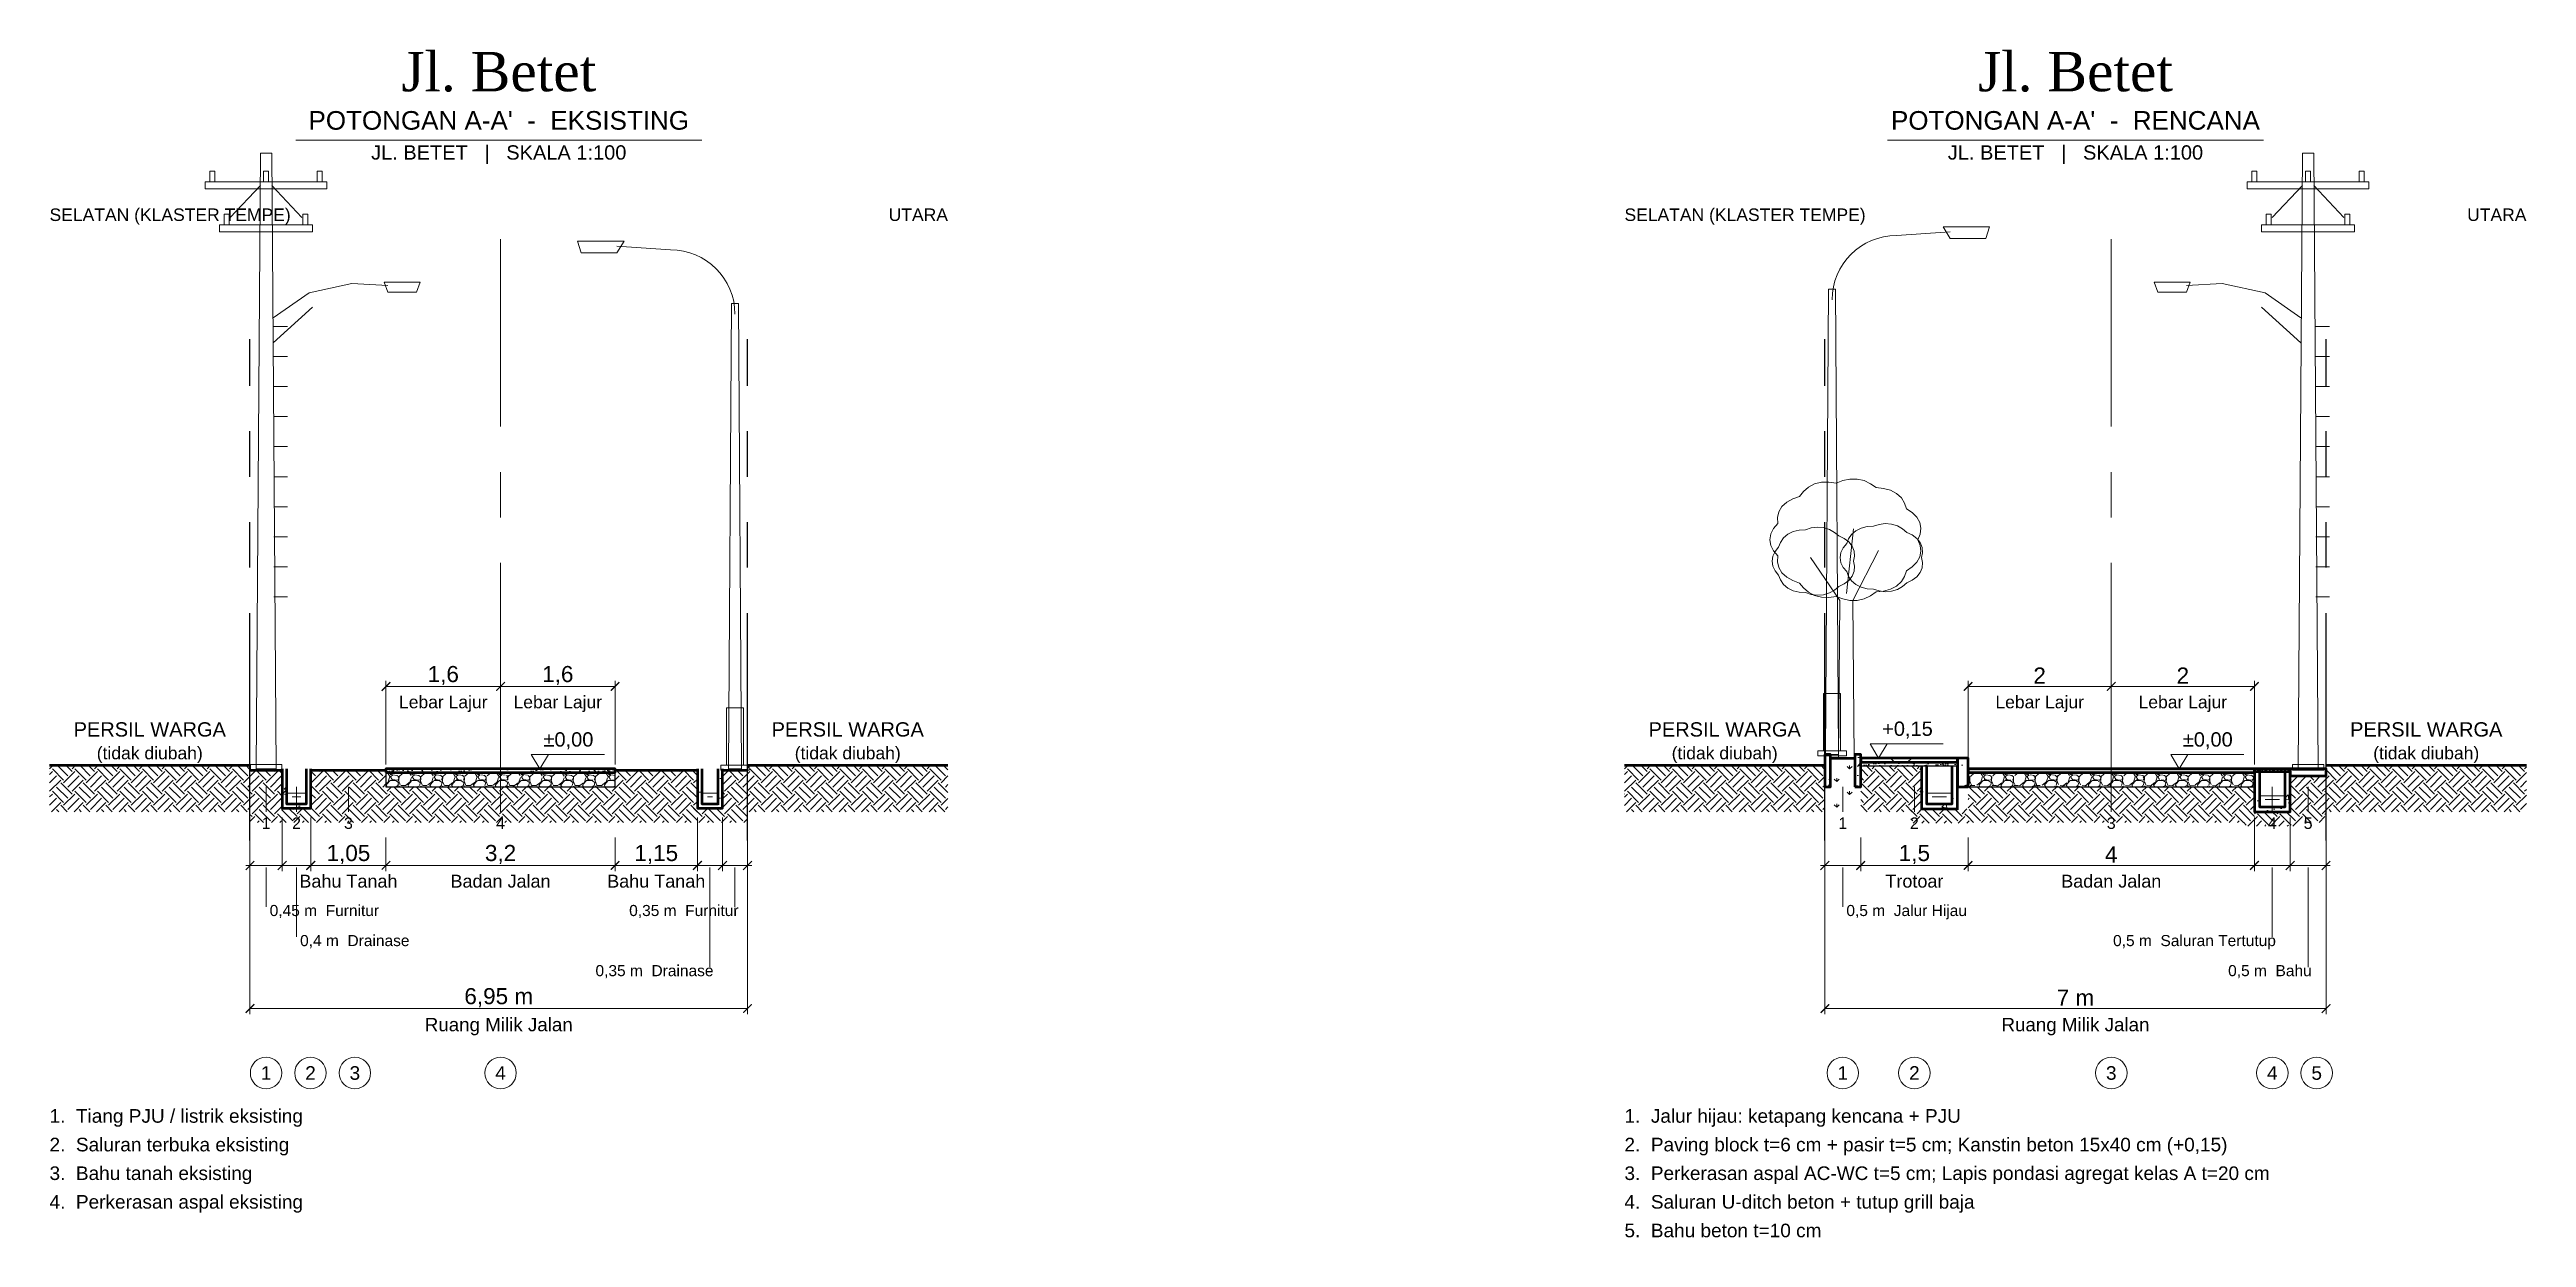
# Model space of a CAD drawing. Header units: metres. Extents: x 0 to 124, y -129 to 10.
# Drawn here: x 0 to 34.6, y -6.55 to 10.05 of the extents above; entities that cross this region are included whole.
import ezdxf
from ezdxf.enums import TextEntityAlignment as Align

# ---------------------------------------------------------------- set-up
doc = ezdxf.new("R2010")
doc.units = ezdxf.units.M
doc.linetypes.add('CENTER', pattern=[5.08, 3.175, -0.635, 0.635, -0.635])
doc.linetypes.add('PHANTOM', pattern=[6.35, 3.175, -0.635, 0.635, -0.635, 0.635, -0.635])
for name, color, linetype, lineweight in [('D32_PNP_AIR', 5, 'Continuous', 13), ('D32_PNP_ARSIR', 8, 'Continuous', 9), ('D32_PNP_ARSIR_TANAH', 33, 'Continuous', 9), ('D32_PNP_AS', 1, 'CENTER', 13), ('D32_PNP_BATAS_RMJ', 1, 'PHANTOM', 25), ('D32_PNP_DIMENSI', 7, 'Continuous', 13), ('D32_PNP_KONSTRUKSI', 7, 'Continuous', 25), ('D32_PNP_POTONGAN', 7, 'Continuous', 50), ('D32_PNP_TAMPAK', 8, 'Continuous', 18), ('D32_PNP_TEKS', 7, 'Continuous', 18), ('D32_PNP_VEGETASI', 94, 'Continuous', 18)]:
    doc.layers.add(name, color=color, linetype=linetype, lineweight=lineweight)
doc.styles.add('D32_ARIAL', font='arial.ttf')
doc.styles.add('D32_TIMES', font='times.ttf')
doc.dimstyles.new('D32_1-100', dxfattribs={"dimtxt": 0.225, "dimasz": 0.12, "dimexe": 0.08, "dimexo": 0.06, "dimgap": 0.04, "dimtad": 1, "dimtxsty": 'D32_ARIAL', "dimblk": 'ARCHTICK', "dimblk1": 'ARCHTICK', "dimblk2": 'ARCHTICK', "dimcen": 2.5, "dimclrd": 7, "dimclre": 7, "dimclrt": 7, "dimazin": 3, "dimtfac": 1, "dimtmove": 2, "dimatfit": 3, "dimlwd": 13, "dimlwe": 13})

msp = doc.modelspace()

# ---------------------------------------------------------------- texts
at = {"layer": 'D32_PNP_TEKS'}
for s, height, style, p in [('Jl. Betet', 0.55, 'D32_TIMES', (6.275, 9.3)), ('Jl. Betet', 0.55, 'D32_TIMES', (28.3, 9.3)), ("POTONGAN A-A'  -  EKSISTING", 0.26, 'D32_ARIAL', (6.275, 8.85)), ("POTONGAN A-A'  -  RENCANA", 0.26, 'D32_ARIAL', (28.3, 8.85)), ('JL. BETET   |   SKALA 1:100', 0.2, 'D32_ARIAL', (6.275, 8.45)), ('JL. BETET   |   SKALA 1:100', 0.2, 'D32_ARIAL', (28.3, 8.45))]:
    msp.add_text(s, height=height, dxfattribs=dict(at, style=style)).set_placement(p, align=Align.BOTTOM_CENTER)
at = {"layer": 'D32_PNP_TEKS', "style": 'D32_ARIAL'}
for s, height, p in [('SELATAN (KLASTER TEMPE)', 0.175, (0, 7.6)), ('SELATAN (KLASTER TEMPE)', 0.175, (22, 7.6)), ('±0,00', 0.2, (6.9, 0.25)), ('+0,15', 0.2, (25.6, 0.4)), ('±0,00', 0.2, (29.8, 0.25))]:
    msp.add_text(s, height=height, dxfattribs=at).set_placement(p, align=Align.BOTTOM_LEFT)
for p in [(12.55, 7.6), (34.6, 7.6)]:
    msp.add_text('UTARA', height=0.175, dxfattribs=at).set_placement(p, align=Align.BOTTOM_RIGHT)
for s, height, p in [('Lebar Lajur', 0.175, (5.5, 1.02)), ('Lebar Lajur', 0.175, (7.1, 1.02)), ('Lebar Lajur', 0.175, (27.8, 1.02)), ('Lebar Lajur', 0.175, (29.8, 1.02)), ('1', 0.16, (3.025, -0.68)), ('2', 0.16, (3.45, -0.68)), ('3', 0.16, (4.175, -0.68)), ('4', 0.16, (6.3, -0.68)), ('1', 0.16, (25.05, -0.68)), ('2', 0.16, (26.05, -0.68)), ('3', 0.16, (28.8, -0.68)), ('4', 0.16, (31.05, -0.68)), ('5', 0.16, (31.55, -0.68)), ('Bahu Tanah', 0.18, (4.175, -1.48)), ('Badan Jalan', 0.18, (6.3, -1.48)), ('Bahu Tanah', 0.18, (8.475, -1.48)), ('Trotoar', 0.18, (26.05, -1.48)), ('Badan Jalan', 0.18, (28.8, -1.48)), ('Ruang Milik Jalan', 0.1875, (6.275, -3.48)), ('Ruang Milik Jalan', 0.1875, (28.3, -3.48))]:
    msp.add_text(s, height=height, dxfattribs=at).set_placement(p, align=Align.TOP_CENTER)
for s, height, p in [('PERSIL WARGA', 0.2, (1.4, 0.55)), ('PERSIL WARGA', 0.2, (11.15, 0.55)), ('PERSIL WARGA', 0.2, (23.4, 0.55)), ('PERSIL WARGA', 0.2, (33.2, 0.55)), ('(tidak diubah)', 0.175, (1.4, 0.22)), ('(tidak diubah)', 0.175, (11.15, 0.22)), ('(tidak diubah)', 0.175, (23.4, 0.22)), ('(tidak diubah)', 0.175, (33.2, 0.22)), ('1', 0.19, (3.025, -4.25)), ('2', 0.19, (3.645, -4.25)), ('3', 0.19, (4.265, -4.25)), ('4', 0.19, (6.3, -4.25)), ('1', 0.19, (25.05, -4.25)), ('2', 0.19, (26.05, -4.25)), ('3', 0.19, (28.8, -4.25)), ('4', 0.19, (31.05, -4.25)), ('5', 0.19, (31.67, -4.25))]:
    msp.add_text(s, height=height, dxfattribs=at).set_placement(p, align=Align.MIDDLE_CENTER)
for s, height, p in [('0,45 m  Furnitur', 0.155, (3.075, -1.98)), ('0,5 m  Jalur Hijau', 0.155, (25.1, -1.98)), ('0,4 m  Drainase', 0.155, (3.5, -2.4)), ('1.  Tiang PJU / listrik eksisting', 0.19, (0, -4.85)), ('1.  Jalur hijau: ketapang kencana + PJU', 0.19, (22, -4.85)), ('2.  Saluran terbuka eksisting', 0.19, (0, -5.25)), ('2.  Paving block t=6 cm + pasir t=5 cm; Kanstin beton 15x40 cm (+0,15)', 0.19, (22, -5.25)), ('3.  Bahu tanah eksisting', 0.19, (0, -5.65)), ('3.  Perkerasan aspal AC-WC t=5 cm; Lapis pondasi agregat kelas A t=20 cm', 0.19, (22, -5.65)), ('4.  Perkerasan aspal eksisting', 0.19, (0, -6.05)), ('4.  Saluran U-ditch beton + tutup grill baja', 0.19, (22, -6.05)), ('5.  Bahu beton t=10 cm', 0.19, (22, -6.45))]:
    msp.add_text(s, height=height, dxfattribs=at).set_placement(p, align=Align.MIDDLE_LEFT)
for s, p in [('0,35 m  Furnitur', (9.625, -1.98)), ('0,5 m  Saluran Tertutup', (31.1, -2.4)), ('0,35 m  Drainase', (9.275, -2.82)), ('0,5 m  Bahu', (31.6, -2.82))]:
    msp.add_text(s, height=0.155, dxfattribs=at).set_placement(p, align=Align.MIDDLE_RIGHT)

# ---------------------------------------------------------------- blocks, each defined once
blk = doc.blocks.new('_ARCHTICK')
at = {"color": 0, "linetype": 'BYBLOCK', "const_width": 0.15}
blk.add_lwpolyline([(-0.5, -0.5), (0.5, 0.5)], dxfattribs=at)

# ---------------------------------------------------------------- dimensions: what is measured, and where the dimension line sits
at = {"layer": 'D32_PNP_DIMENSI'}
for base, p1, p2 in [((4.7, 1.15), (4.7, 0), (6.3, 0)), ((6.3, 1.15), (6.3, 0), (7.9, 0)), ((26.8, 1.15), (26.8, 0), (28.8, 0)), ((28.8, 1.15), (28.8, 0), (30.8, 0)), ((3.65, -1.35), (3.65, -0.9), (4.7, -0.9)), ((4.7, -1.35), (4.7, -0.9), (7.9, -0.9)), ((7.9, -1.35), (7.9, -0.9), (9.05, -0.9)), ((25.3, -1.35), (25.3, -0.9), (26.8, -0.9)), ((26.8, -1.35), (26.8, -0.9), (30.8, -0.9))]:
    msp.add_linear_dim(base=base, p1=p1, p2=p2, dimstyle='D32_1-100', dxfattribs=at).render()
for base, p1, p2 in [((2.8, -3.35), (2.8, -0.9), (9.75, -0.9)), ((24.8, -3.35), (24.8, -0.9), (31.8, -0.9))]:
    msp.add_linear_dim(base=base, p1=p1, p2=p2, text='<> m', dimstyle='D32_1-100', dxfattribs=at).render()

# ---------------------------------------------------------------- hatches: boundary and pattern name
at = {"layer": 'D32_PNP_ARSIR'}
h = msp.add_hatch(dxfattribs=at)
h.set_pattern_fill('AR-CONC', scale=0.003)
h.paths.add_polyline_path([(3.25, -0.55), (3.31, -0.55), (3.31, 0), (3.25, 0)])
h = msp.add_hatch(dxfattribs=at)
h.set_pattern_fill('AR-CONC', scale=0.003)
h.paths.add_polyline_path([(3.59, -0.55), (3.65, -0.55), (3.65, 0), (3.59, 0)])
h = msp.add_hatch(dxfattribs=at)
h.set_pattern_fill('AR-SAND', scale=0.002)
h.paths.add_polyline_path([(4.7, -0.05), (7.9, -0.05), (7.9, 0), (4.7, 0)])
h = msp.add_hatch(dxfattribs=at)
h.set_pattern_fill('AR-CONC', scale=0.003)
h.paths.add_polyline_path([(9.05, -0.55), (9.11, -0.55), (9.11, 0), (9.05, 0)])
h = msp.add_hatch(dxfattribs=at)
h.set_pattern_fill('AR-CONC', scale=0.003)
h.paths.add_polyline_path([(9.34, -0.55), (9.4, -0.55), (9.4, 0), (9.34, 0)])
h = msp.add_hatch(dxfattribs=at)
h.set_pattern_fill('AR-CONC', scale=0.003)
h.paths.add_polyline_path([(24.8, -0.25), (24.88, -0.25), (24.88, 0.2), (24.8, 0.2)])
h = msp.add_hatch(dxfattribs=at)
h.set_pattern_fill('AR-CONC', scale=0.003)
h.paths.add_polyline_path([(25.22, -0.25), (25.3, -0.25), (25.3, 0.2), (25.22, 0.2)])
h = msp.add_hatch(dxfattribs=at)
h.set_pattern_fill('AR-HBONE', scale=0.006)
h.paths.add_polyline_path([(25.3, 0.09), (26.65, 0.09), (26.65, 0.15), (25.3, 0.15)])
h = msp.add_hatch(dxfattribs=at)
h.set_pattern_fill('AR-SAND', scale=0.002)
h.paths.add_polyline_path([(25.3, 0.04), (26.65, 0.04), (26.65, 0.09), (25.3, 0.09)])
h = msp.add_hatch(dxfattribs=at)
h.set_pattern_fill('AR-CONC', scale=0.003)
h.paths.add_polyline_path([(26.15, -0.56), (26.22, -0.56), (26.22, 0.04), (26.15, 0.04)])
h = msp.add_hatch(dxfattribs=at)
h.set_pattern_fill('AR-CONC', scale=0.003)
h.paths.add_polyline_path([(26.58, -0.56), (26.65, -0.56), (26.65, 0.04), (26.58, 0.04)])
h = msp.add_hatch(dxfattribs=at)
h.set_pattern_fill('AR-CONC', scale=0.003)
h.paths.add_polyline_path([(26.65, -0.25), (26.8, -0.25), (26.8, 0.15), (26.65, 0.15)])
h = msp.add_hatch(dxfattribs=at)
h.set_pattern_fill('AR-SAND', scale=0.002)
h.paths.add_polyline_path([(26.8, -0.05), (30.8, -0.05), (30.8, 0), (26.8, 0)])
h = msp.add_hatch(dxfattribs=at)
h.set_pattern_fill('AR-CONC', scale=0.003)
h.paths.add_polyline_path([(30.8, -0.6), (30.87, -0.6), (30.87, 0), (30.8, 0)])
h = msp.add_hatch(dxfattribs=at)
h.set_pattern_fill('STEEL', scale=0.01)
h.paths.add_polyline_path([(30.8, -0.04), (31.3, -0.04), (31.3, 0), (30.8, 0)])
h = msp.add_hatch(dxfattribs=at)
h.set_pattern_fill('AR-CONC', scale=0.003)
h.paths.add_polyline_path([(31.23, -0.6), (31.3, -0.6), (31.3, 0), (31.23, 0)])
h = msp.add_hatch(dxfattribs=at)
h.set_pattern_fill('AR-CONC', scale=0.003)
h.paths.add_polyline_path([(31.3, -0.1), (31.8, -0.1), (31.8, 0), (31.3, 0)])
h = msp.add_hatch(dxfattribs=at)
h.set_pattern_fill('GRAVEL', scale=0.012)
h.paths.add_polyline_path([(4.7, -0.25), (7.9, -0.25), (7.9, -0.05), (4.7, -0.05)])
h = msp.add_hatch(dxfattribs=at)
h.set_pattern_fill('GRAVEL', scale=0.012)
h.paths.add_polyline_path([(26.8, -0.25), (30.8, -0.25), (30.8, -0.05), (26.8, -0.05)])
h = msp.add_hatch(dxfattribs=at)
h.set_pattern_fill('AR-CONC', scale=0.003)
h.paths.add_polyline_path([(3.31, -0.55), (3.59, -0.55), (3.59, -0.49), (3.31, -0.49)])
h = msp.add_hatch(dxfattribs=at)
h.set_pattern_fill('AR-CONC', scale=0.003)
h.paths.add_polyline_path([(9.11, -0.55), (9.34, -0.55), (9.34, -0.49), (9.11, -0.49)])
h = msp.add_hatch(dxfattribs=at)
h.set_pattern_fill('AR-CONC', scale=0.003)
h.paths.add_polyline_path([(26.22, -0.56), (26.58, -0.56), (26.58, -0.49), (26.22, -0.49)])
h = msp.add_hatch(dxfattribs=at)
h.set_pattern_fill('AR-CONC', scale=0.003)
h.paths.add_polyline_path([(30.87, -0.6), (31.23, -0.6), (31.23, -0.53), (30.87, -0.53)])
at = {"layer": 'D32_PNP_ARSIR_TANAH'}
h = msp.add_hatch(dxfattribs=at)
h.set_pattern_fill('EARTH', scale=0.035, angle=45)
h.paths.add_polyline_path([(0, -0.6), (2.8, -0.6), (2.8, 0.05), (0, 0.05)])
h = msp.add_hatch(dxfattribs=at)
h.set_pattern_fill('EARTH', scale=0.035, angle=45)
h.paths.add_polyline_path([(9.75, -0.6), (12.55, -0.6), (12.55, 0.05), (9.75, 0.05)])
h = msp.add_hatch(dxfattribs=at)
h.set_pattern_fill('EARTH', scale=0.035, angle=45)
h.paths.add_polyline_path([(22, -0.6), (24.8, -0.6), (24.8, 0.05), (22, 0.05)])
h = msp.add_hatch(dxfattribs=at)
h.set_pattern_fill('GRASS', scale=0.01)
h.paths.add_polyline_path([(24.88, -0.6), (25.22, -0.6), (25.22, 0.15), (24.88, 0.15)])
h = msp.add_hatch(dxfattribs=at)
h.set_pattern_fill('EARTH', scale=0.035, angle=45)
h.paths.add_polyline_path([(25.3, -0.6), (26.15, -0.6), (26.15, 0.04), (25.3, 0.04)])
h = msp.add_hatch(dxfattribs=at)
h.set_pattern_fill('EARTH', scale=0.035, angle=45)
h.paths.add_polyline_path([(31.8, -0.6), (34.6, -0.6), (34.6, 0.05), (31.8, 0.05)])
h = msp.add_hatch(dxfattribs=at)
h.set_pattern_fill('EARTH', scale=0.035, angle=45)
h.paths.add_polyline_path([(2.8, -0.75), (3.25, -0.75), (3.25, -0.02), (2.8, -0.02)])
h = msp.add_hatch(dxfattribs=at)
h.set_pattern_fill('EARTH', scale=0.035, angle=45)
h.paths.add_polyline_path([(3.65, -0.75), (4.7, -0.75), (4.7, -0.02), (3.65, -0.02)])
h = msp.add_hatch(dxfattribs=at)
h.set_pattern_fill('EARTH', scale=0.035, angle=45)
h.paths.add_polyline_path([(4.7, -0.75), (7.9, -0.75), (7.9, -0.25), (4.7, -0.25)])
h = msp.add_hatch(dxfattribs=at)
h.set_pattern_fill('EARTH', scale=0.035, angle=45)
h.paths.add_polyline_path([(7.9, -0.75), (9.05, -0.75), (9.05, -0.02), (7.9, -0.02)])
h = msp.add_hatch(dxfattribs=at)
h.set_pattern_fill('EARTH', scale=0.035, angle=45)
h.paths.add_polyline_path([(9.4, -0.75), (9.75, -0.75), (9.75, -0.02), (9.4, -0.02)])
h = msp.add_hatch(dxfattribs=at)
h.set_pattern_fill('EARTH', scale=0.035, angle=45)
h.paths.add_polyline_path([(26.8, -0.75), (30.8, -0.75), (30.8, -0.25), (26.8, -0.25)])
h = msp.add_hatch(dxfattribs=at)
h.set_pattern_fill('EARTH', scale=0.035, angle=45)
h.paths.add_polyline_path([(31.3, -0.75), (31.8, -0.75), (31.8, -0.1), (31.3, -0.1)])
h = msp.add_hatch(dxfattribs=at)
h.set_pattern_fill('EARTH', scale=0.035, angle=45)
h.paths.add_polyline_path([(3.1, -0.75), (3.8, -0.75), (3.8, -0.55), (3.1, -0.55)])
h = msp.add_hatch(dxfattribs=at)
h.set_pattern_fill('EARTH', scale=0.035, angle=45)
h.paths.add_polyline_path([(8.9, -0.75), (9.55, -0.75), (9.55, -0.55), (8.9, -0.55)])
h = msp.add_hatch(dxfattribs=at)
h.set_pattern_fill('EARTH', scale=0.035, angle=45)
h.paths.add_polyline_path([(26, -0.76), (26.8, -0.76), (26.8, -0.56), (26, -0.56)])
h = msp.add_hatch(dxfattribs=at)
h.set_pattern_fill('EARTH', scale=0.035, angle=45)
h.paths.add_polyline_path([(30.65, -0.8), (31.45, -0.8), (31.45, -0.6), (30.65, -0.6)])

# ---------------------------------------------------------------- linework, layer by layer
at = {"layer": 'D32_PNP_AIR'}
for points in [[(3.33, -0.34), (3.57, -0.34)], [(9.13, -0.34), (9.32, -0.34)], [(26.24, -0.34), (26.56, -0.34)], [(3.39, -0.39), (3.51, -0.39)], [(9.19, -0.39), (9.26, -0.39)], [(26.3, -0.39), (26.5, -0.39)], [(30.89, -0.38), (31.21, -0.38)], [(30.95, -0.43), (31.15, -0.43)]]:
    msp.add_lwpolyline(points, dxfattribs=at)
at = {"layer": 'D32_PNP_AS'}
for points in [[(6.3, -0.3), (6.3, 7.4)], [(28.8, -0.3), (28.8, 7.4)]]:
    msp.add_lwpolyline(points, dxfattribs=at)
at = {"layer": 'D32_PNP_BATAS_RMJ'}
for points in [[(2.8, -1), (2.8, 6)], [(9.75, -1), (9.75, 6)], [(24.8, -1), (24.8, 6)], [(31.8, -1), (31.8, 6)], [(2.8, -1), (2.8, 5)], [(9.75, -1), (9.75, 5)], [(24.8, -1), (24.8, 5)], [(31.8, -1), (31.8, 5)]]:
    msp.add_lwpolyline(points, dxfattribs=at)
at = {"layer": 'D32_PNP_DIMENSI'}
for points in [[(25.43, 0.35), (25.67, 0.35), (25.55, 0.15), (25.43, 0.35)], [(6.73, 0.2), (6.97, 0.2), (6.85, 0), (6.73, 0.2)], [(29.63, 0.2), (29.87, 0.2), (29.75, 0), (29.63, 0.2)]]:
    msp.add_lwpolyline(points, close=True, dxfattribs=at)
for points in [[(25.43, 0.35), (26.45, 0.35)], [(6.73, 0.2), (7.75, 0.2)], [(29.63, 0.2), (30.65, 0.2)], [(3.025, -0.25), (3.025, -0.6)], [(3.45, -0.25), (3.45, -0.6)], [(4.175, -0.25), (4.175, -0.6)], [(6.3, -0.25), (6.3, -0.6)], [(25.05, -0.25), (25.05, -0.6)], [(26.05, -0.25), (26.05, -0.6)], [(28.8, -0.25), (28.8, -0.6)], [(31.05, -0.25), (31.05, -0.6)], [(31.55, -0.25), (31.55, -0.6)], [(3.25, -0.68), (3.25, -1.43)], [(3.65, -0.68), (3.65, -1.43)], [(9.05, -0.68), (9.05, -1.43)], [(9.4, -0.68), (9.4, -1.43)], [(30.8, -0.68), (30.8, -1.43)], [(31.3, -0.68), (31.3, -1.43)], [(2.8, -0.96), (2.8, -1.43)], [(3.25, -0.96), (3.25, -1.43)], [(9.4, -0.96), (9.4, -1.43)], [(9.75, -0.96), (9.75, -1.43)], [(24.8, -0.96), (24.8, -1.43)], [(25.3, -0.96), (25.3, -1.43)], [(31.3, -0.96), (31.3, -1.43)], [(31.8, -0.96), (31.8, -1.43)], [(2.74, -1.41), (2.86, -1.29)], [(2.74, -1.35), (3.31, -1.35)], [(3.025, -1.38), (3.025, -1.93)], [(3.19, -1.41), (3.31, -1.29)], [(3.19, -1.41), (3.31, -1.29)], [(3.19, -1.35), (3.71, -1.35)], [(3.45, -1.38), (3.45, -2.35)], [(3.59, -1.41), (3.71, -1.29)], [(8.99, -1.41), (9.11, -1.29)], [(8.99, -1.35), (9.46, -1.35)], [(9.225, -1.38), (9.225, -2.77)], [(9.34, -1.41), (9.46, -1.29)], [(9.34, -1.41), (9.46, -1.29)], [(9.34, -1.35), (9.81, -1.35)], [(9.575, -1.38), (9.575, -1.93)], [(9.69, -1.41), (9.81, -1.29)], [(24.74, -1.41), (24.86, -1.29)], [(24.74, -1.35), (25.36, -1.35)], [(25.05, -1.38), (25.05, -1.93)], [(25.24, -1.41), (25.36, -1.29)], [(30.74, -1.41), (30.86, -1.29)], [(30.74, -1.35), (31.36, -1.35)], [(31.05, -1.38), (31.05, -2.35)], [(31.24, -1.41), (31.36, -1.29)], [(31.24, -1.41), (31.36, -1.29)], [(31.24, -1.35), (31.86, -1.35)], [(31.55, -1.38), (31.55, -2.77)], [(31.74, -1.41), (31.86, -1.29)]]:
    msp.add_lwpolyline(points, dxfattribs=at)
for centre in [(3.025, -4.25), (3.645, -4.25), (4.265, -4.25), (6.3, -4.25), (25.05, -4.25), (26.05, -4.25), (28.8, -4.25), (31.05, -4.25), (31.67, -4.25)]:
    msp.add_circle(centre, 0.22, dxfattribs=at)
at = {"layer": 'D32_PNP_KONSTRUKSI'}
for points in [[(25.3, 0.04), (26.65, 0.04), (26.65, 0.09), (25.3, 0.09)], [(4.7, -0.25), (7.9, -0.25), (7.9, -0.05), (4.7, -0.05)], [(26.8, -0.25), (30.8, -0.25), (30.8, -0.05), (26.8, -0.05)]]:
    msp.add_lwpolyline(points, close=True, dxfattribs=at)
at = {"layer": 'D32_PNP_POTONGAN'}
for points in [[(0, 0.05), (2.8, 0.05)], [(3.25, 0), (3.25, -0.55), (3.65, -0.55), (3.65, 0)], [(3.31, 0), (3.31, -0.49), (3.59, -0.49), (3.59, 0)], [(9.05, 0), (9.05, -0.55), (9.4, -0.55), (9.4, 0)], [(9.11, 0), (9.11, -0.49), (9.34, -0.49), (9.34, 0)], [(9.75, 0.05), (12.55, 0.05)], [(22, 0.05), (24.8, 0.05)], [(24.88, 0.15), (25.22, 0.15)], [(26.15, 0.04), (26.15, -0.56), (26.65, -0.56), (26.65, 0.04)], [(26.22, 0.04), (26.22, -0.49), (26.58, -0.49), (26.58, 0.04)], [(30.8, 0), (30.8, -0.6), (31.3, -0.6), (31.3, 0)], [(30.87, 0), (30.87, -0.53), (31.23, -0.53), (31.23, 0)], [(31.8, 0.05), (34.6, 0.05)], [(2.8, -0.02), (3.25, -0.02)], [(3.65, -0.02), (4.7, -0.02)], [(7.9, -0.02), (9.05, -0.02)], [(9.4, -0.02), (9.75, -0.02)]]:
    msp.add_lwpolyline(points, dxfattribs=at)
for points in [[(4.7, -0.05), (7.9, -0.05), (7.9, 0), (4.7, 0)], [(24.8, -0.25), (24.88, -0.25), (24.88, 0.2), (24.8, 0.2)], [(25.22, -0.25), (25.3, -0.25), (25.3, 0.2), (25.22, 0.2)], [(25.3, 0.09), (26.65, 0.09), (26.65, 0.15), (25.3, 0.15)], [(26.65, -0.25), (26.8, -0.25), (26.8, 0.15), (26.65, 0.15)], [(26.8, -0.05), (30.8, -0.05), (30.8, 0), (26.8, 0)], [(30.8, -0.04), (31.3, -0.04), (31.3, 0), (30.8, 0)], [(31.3, -0.1), (31.8, -0.1), (31.8, 0), (31.3, 0)]]:
    msp.add_lwpolyline(points, close=True, dxfattribs=at)
at = {"layer": 'D32_PNP_TAMPAK'}
for points in [[(2.24, 8.2), (2.31, 8.2), (2.31, 8.35), (2.24, 8.35)], [(2.885, 0), (2.945, 8.6), (3.105, 8.6), (3.165, 0)], [(2.99, 8.2), (3.06, 8.2), (3.06, 8.35), (2.99, 8.35)], [(3.74, 8.2), (3.81, 8.2), (3.81, 8.35), (3.74, 8.35)], [(30.765, 8.2), (30.835, 8.2), (30.835, 8.35), (30.765, 8.35)], [(31.41, 0), (31.47, 8.6), (31.63, 8.6), (31.69, 0)], [(31.515, 8.2), (31.585, 8.2), (31.585, 8.35), (31.515, 8.35)], [(32.265, 8.2), (32.335, 8.2), (32.335, 8.35), (32.265, 8.35)], [(2.175, 8.1), (3.875, 8.1), (3.875, 8.2), (2.175, 8.2)], [(30.7, 8.1), (32.4, 8.1), (32.4, 8.2), (30.7, 8.2)], [(2.44, 7.6), (2.51, 7.6), (2.51, 7.75), (2.44, 7.75)], [(3.54, 7.6), (3.61, 7.6), (3.61, 7.75), (3.54, 7.75)], [(30.965, 7.6), (31.035, 7.6), (31.035, 7.75), (30.965, 7.75)], [(32.065, 7.6), (32.135, 7.6), (32.135, 7.75), (32.065, 7.75)], [(2.375, 7.5), (3.675, 7.5), (3.675, 7.6), (2.375, 7.6)], [(8.025, 7.37), (7.375, 7.37), (7.425, 7.21), (7.925, 7.21)], [(26.45, 7.57), (27.1, 7.57), (27.05, 7.41), (26.55, 7.41)], [(30.9, 7.5), (32.2, 7.5), (32.2, 7.6), (30.9, 7.6)], [(4.675, 6.8), (5.175, 6.8), (5.125, 6.66), (4.725, 6.66)], [(24.81, 0.2), (24.85, 6.7), (24.95, 6.7), (24.99, 0.2)], [(29.9, 6.8), (29.4, 6.8), (29.45, 6.66), (29.85, 6.66)], [(9.485, 0), (9.525, 6.5), (9.625, 6.5), (9.665, 0)], [(24.78, 0.25), (25.02, 0.25), (25.02, 1.05), (24.78, 1.05)], [(9.455, 0.05), (9.695, 0.05), (9.695, 0.85), (9.455, 0.85)], [(2.805, -0.02), (3.245, -0.02), (3.245, 0.06), (2.805, 0.06)], [(9.375, -0.02), (9.775, -0.02), (9.775, 0.05), (9.375, 0.05)], [(24.7, 0.18), (25.1, 0.18), (25.1, 0.25), (24.7, 0.25)], [(31.33, -0.02), (31.77, -0.02), (31.77, 0.06), (31.33, 0.06)]]:
    msp.add_lwpolyline(points, close=True, dxfattribs=at)
for points in [[(2.945, 8.15), (2.525, 7.7)], [(3.105, 8.15), (3.525, 7.7)], [(31.47, 8.15), (31.05, 7.7)], [(31.63, 8.15), (32.05, 7.7)], [(8.675, 7.25), (7.925, 7.3)], [(25.8, 7.45), (26.55, 7.5)], [(3.125, 6.3), (3.625, 6.65), (4.225, 6.78), (4.725, 6.75)], [(31.45, 6.3), (30.95, 6.65), (30.35, 6.78), (29.85, 6.75)], [(3.125, 5.95), (3.675, 6.45)], [(31.45, 5.95), (30.9, 6.45)], [(3.135, 6.18), (3.325, 6.18)], [(31.66, 6.18), (31.85, 6.18)], [(3.135, 5.76), (3.325, 5.76)], [(31.66, 5.76), (31.85, 5.76)], [(3.135, 5.34), (3.325, 5.34)], [(31.66, 5.34), (31.85, 5.34)], [(3.135, 4.92), (3.325, 4.92)], [(31.66, 4.92), (31.85, 4.92)], [(3.135, 4.5), (3.325, 4.5)], [(31.66, 4.5), (31.85, 4.5)], [(3.135, 4.08), (3.325, 4.08)], [(31.66, 4.08), (31.85, 4.08)], [(3.135, 3.66), (3.325, 3.66)], [(31.66, 3.66), (31.85, 3.66)], [(3.135, 3.24), (3.325, 3.24)], [(31.66, 3.24), (31.85, 3.24)], [(3.135, 2.82), (3.325, 2.82)], [(31.66, 2.82), (31.85, 2.82)], [(3.135, 2.4), (3.325, 2.4)], [(31.66, 2.4), (31.85, 2.4)]]:
    msp.add_lwpolyline(points, dxfattribs=at)
for centre, start, end in [((25.8, 6.55), 90, 180), ((8.675, 6.35), 0, 90)]:
    msp.add_arc(centre, 0.9, start, end, dxfattribs=at)
at = {"layer": 'D32_PNP_TEKS'}
for points in [[(3.44, 8.78), (9.11, 8.78)], [(25.675, 8.78), (30.925, 8.78)]]:
    msp.add_lwpolyline(points, dxfattribs=at)
at = {"layer": 'D32_PNP_VEGETASI'}
for points in [[(26.1, 3.2), (26.13, 3.279), (26.141, 3.361), (26.127, 3.441), (26.085, 3.515), (26.02, 3.579), (25.941, 3.633), (25.914, 3.712), (25.868, 3.786), (25.801, 3.847), (25.715, 3.891), (25.617, 3.917), (25.515, 3.928), (25.439, 3.982), (25.35, 4.025), (25.252, 4.047), (25.15, 4.048), (25.051, 4.027), (24.958, 3.992), (24.856, 4.005), (24.753, 4.002), (24.656, 3.979), (24.57, 3.935), (24.5, 3.874), (24.445, 3.805), (24.351, 3.771), (24.266, 3.725), (24.2, 3.663), (24.157, 3.589), (24.139, 3.508), (24.141, 3.425), (24.084, 3.357), (24.044, 3.281), (24.03, 3.2), (24.044, 3.119), (24.084, 3.043), (24.141, 2.975), (24.139, 2.892), (24.157, 2.811), (24.2, 2.737), (24.266, 2.675), (24.351, 2.629), (24.445, 2.595), (24.5, 2.526), (24.57, 2.465), (24.656, 2.421), (24.753, 2.398), (24.856, 2.395), (24.958, 2.408), (25.051, 2.373), (25.15, 2.352), (25.252, 2.353), (25.35, 2.375), (25.439, 2.418), (25.515, 2.472), (25.617, 2.483), (25.715, 2.509), (25.801, 2.553), (25.868, 2.614), (25.914, 2.688), (25.941, 2.767), (26.02, 2.821), (26.085, 2.885), (26.127, 2.959), (26.141, 3.039), (26.13, 3.121), (26.1, 3.2)], [(25.2, 2.9), (25.213, 2.969), (25.207, 3.041), (25.18, 3.109), (25.132, 3.169), (25.067, 3.217), (24.993, 3.252), (24.935, 3.303), (24.863, 3.344), (24.781, 3.369), (24.694, 3.376), (24.607, 3.364), (24.528, 3.339), (24.442, 3.334), (24.358, 3.313), (24.283, 3.276), (24.222, 3.225), (24.18, 3.162), (24.154, 3.095), (24.106, 3.037), (24.073, 2.971), (24.061, 2.9), (24.073, 2.829), (24.106, 2.763), (24.154, 2.705), (24.18, 2.638), (24.222, 2.575), (24.283, 2.524), (24.358, 2.487), (24.442, 2.466), (24.528, 2.461), (24.607, 2.436), (24.694, 2.424), (24.781, 2.431), (24.863, 2.456), (24.935, 2.497), (24.993, 2.548), (25.067, 2.583), (25.132, 2.631), (25.18, 2.691), (25.207, 2.759), (25.213, 2.831), (25.2, 2.9)], [(26.15, 2.95), (26.163, 3.019), (26.157, 3.091), (26.13, 3.159), (26.082, 3.219), (26.017, 3.267), (25.943, 3.302), (25.885, 3.353), (25.813, 3.394), (25.731, 3.419), (25.644, 3.426), (25.557, 3.414), (25.478, 3.389), (25.392, 3.384), (25.308, 3.363), (25.233, 3.326), (25.172, 3.275), (25.13, 3.212), (25.104, 3.145), (25.056, 3.087), (25.023, 3.021), (25.011, 2.95), (25.023, 2.879), (25.056, 2.813), (25.104, 2.755), (25.13, 2.688), (25.172, 2.625), (25.233, 2.574), (25.308, 2.537), (25.392, 2.516), (25.478, 2.511), (25.557, 2.486), (25.644, 2.474), (25.731, 2.481), (25.813, 2.506), (25.885, 2.547), (25.943, 2.598), (26.017, 2.633), (26.082, 2.681), (26.13, 2.741), (26.157, 2.809), (26.163, 2.881), (26.15, 2.95)], [(25.1, 2.45), (25.2, 3.35)], [(24.99, 0.15), (25.01, 2.35), (24.6, 2.95)], [(25.21, 0.15), (25.19, 2.35), (25.55, 3.05)]]:
    msp.add_lwpolyline(points, dxfattribs=at)

msp.set_redraw_order([(e.dxf.handle, doc.entitydb.next_handle()) for e in msp.query("TEXT MTEXT ATTDEF DIMENSION ARC_DIMENSION")])  # texts and dimensions are drawn at this point

doc.saveas('drawing.dxf')
